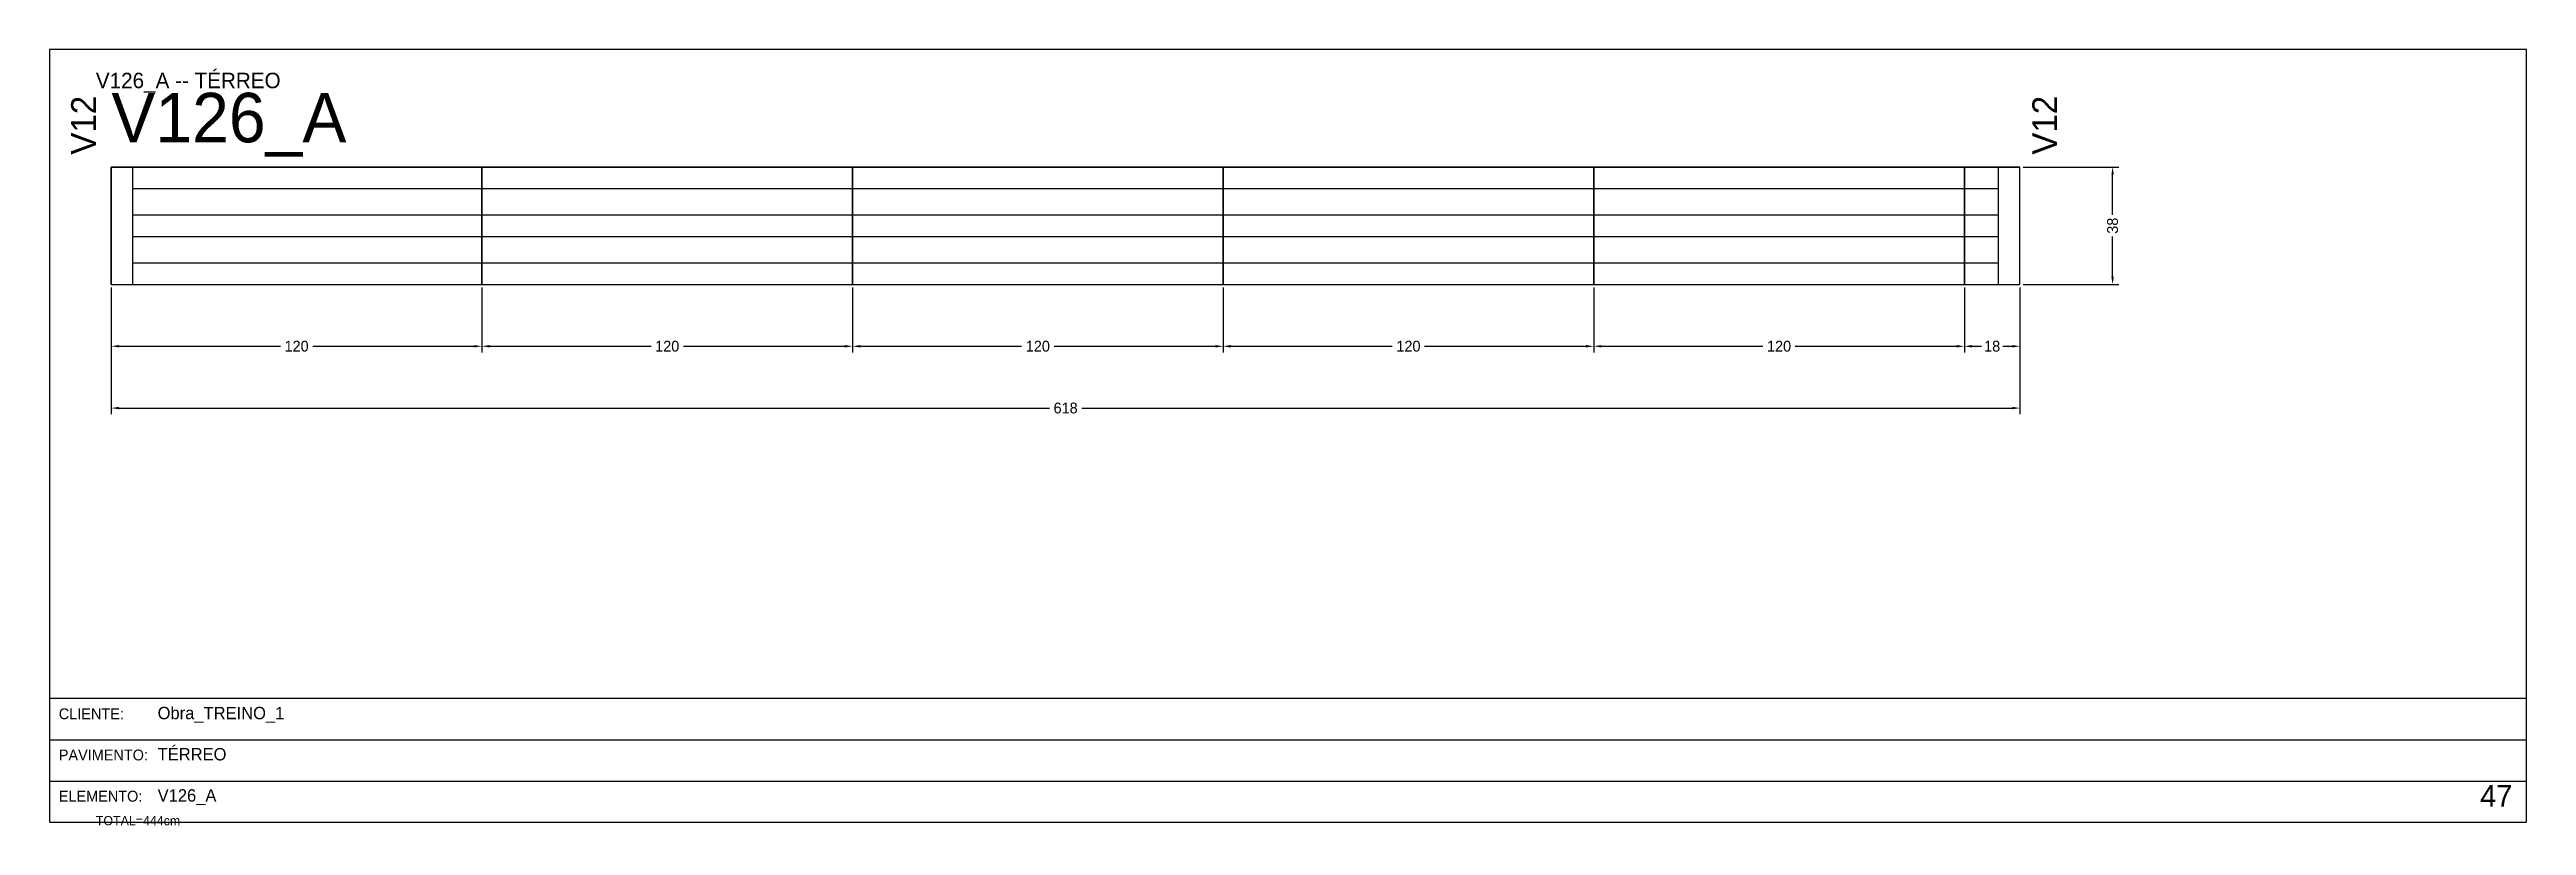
# Model space of a CAD drawing. Header units: metres. Extents: x 0 to 3268, y -4496 to 124.
# Drawn here: x 1644 to 2446, y -3423 to -3172 of the extents above; entities that cross this region are included whole.
import ezdxf

# ---------------------------------------------------------------- set-up
doc = ezdxf.new("R2010")
doc.units = ezdxf.units.M
for name, color, linetype in [('5', 5, 'Continuous'), ('BORDA_CELULA', 9, 'Continuous'), ('CARIMBO', 9, 'Continuous'), ('COTA', 241, 'Continuous'), ('NOMENCLATURA', 7, 'Continuous'), ('Painéis', 200, 'Continuous'), ('SARR_2.2x7', 40, 'Continuous')]:
    doc.layers.add(name, color=color, linetype=linetype)
doc.dimstyles.new('COTA', dxfattribs={"dimtxt": 3.5, "dimasz": 2.5, "dimexe": 2, "dimexo": 1, "dimgap": 0.9, "dimtad": 1, "dimdec": 0, "dimrnd": 1, "dimcen": 2.5, "dimclrd": 4, "dimclre": 4, "dimclrt": 4, "dimazin": 3, "dimtfac": 1, "dimtmove": 0, "dimatfit": 3})

msp = doc.modelspace()

# ---------------------------------------------------------------- texts
at = {"layer": '5'}
for p in [(1659, -3206), (2294, -3206)]:
    msp.add_text('V12', height=8, rotation=90, dxfattribs=at).set_placement(p)
at = {"layer": 'CARIMBO', "color": 9}
for s, p in [('CLIENTE:', (1647, -3388.67)), ('PAVIMENTO:', (1647, -3402)), ('ELEMENTO:', (1647, -3415.33))]:
    msp.add_text(s, height=3.5, dxfattribs=at).set_placement(p)
at = {"layer": 'CARIMBO', "color": 2}
for s, p in [('Obra_TREINO_1', (1679, -3388.67)), ('TÉRREO', (1679, -3402)), ('V126_A', (1679, -3415.33))]:
    msp.add_text(s, height=4, dxfattribs=at).set_placement(p)
at = {"layer": 'CARIMBO', "color": 3}
msp.add_text('47', height=7, dxfattribs=at).set_placement((2431, -3417))
at = {"layer": 'COTA'}
msp.add_text('TOTAL=444cm', height=3, dxfattribs=at).set_placement((1659, -3423))
at = {"layer": 'NOMENCLATURA'}
for s, height, p in [('V126_A -- TÉRREO', 5, (1659, -3184.5)), ('V126_A', 16, (1664, -3202))]:
    msp.add_text(s, height=height, dxfattribs=at).set_placement(p)

# ---------------------------------------------------------------- blocks, each defined once
blk = doc.blocks.new('_CLOSEDFILLED')
at = {"color": 0, "linetype": 'BYBLOCK'}
blk.add_solid([(-1, 0.16), (0, 0), (-1, -0.16)], dxfattribs=at)
blk = doc.blocks.new('*D435')
at = {"color": 4}
for p, q in [((1664, -3249), (1664, -3270)), ((1784, -3249), (1784, -3270)), ((1666.5, -3268), (1718.75, -3268)), ((1729.25, -3268), (1781.5, -3268))]:
    blk.add_line(p, q, dxfattribs=at)
at = {"layer": 'Defpoints'}
for p in [(1664, -3248), (1784, -3248), (1664, -3268)]:
    blk.add_point(p, dxfattribs=at)
at = {"layer": 'COTA', "color": 4, "xscale": 2.5, "yscale": 2.5, "rotation": 180}
blk.add_blockref('_CLOSEDFILLED', (1664, -3268), dxfattribs=at)
at = {"layer": 'COTA', "color": 4, "xscale": 2.5, "yscale": 2.5}
blk.add_blockref('_CLOSEDFILLED', (1784, -3268), dxfattribs=at)
at = {"layer": 'COTA', "color": 4, "insert": (1724, -3268), "char_height": 3.5, "attachment_point": 5}
blk.add_mtext('120', dxfattribs=at)
blk = doc.blocks.new('*D436')
at = {"color": 4}
for p, q in [((1784, -3249), (1784, -3270)), ((1904, -3249), (1904, -3270)), ((1786.5, -3268), (1838.75, -3268)), ((1849.25, -3268), (1901.5, -3268))]:
    blk.add_line(p, q, dxfattribs=at)
at = {"layer": 'Defpoints'}
for p in [(1784, -3248), (1904, -3248), (1784, -3268)]:
    blk.add_point(p, dxfattribs=at)
at = {"layer": 'COTA', "color": 4, "xscale": 2.5, "yscale": 2.5, "rotation": 180}
blk.add_blockref('_CLOSEDFILLED', (1784, -3268), dxfattribs=at)
at = {"layer": 'COTA', "color": 4, "xscale": 2.5, "yscale": 2.5}
blk.add_blockref('_CLOSEDFILLED', (1904, -3268), dxfattribs=at)
at = {"layer": 'COTA', "color": 4, "insert": (1844, -3268), "char_height": 3.5, "attachment_point": 5}
blk.add_mtext('120', dxfattribs=at)
blk = doc.blocks.new('*D437')
at = {"color": 4}
for p, q in [((1904, -3249), (1904, -3270)), ((2024, -3249), (2024, -3270)), ((1906.5, -3268), (1958.75, -3268)), ((1969.25, -3268), (2021.5, -3268))]:
    blk.add_line(p, q, dxfattribs=at)
at = {"layer": 'Defpoints'}
for p in [(1904, -3248), (2024, -3248), (1904, -3268)]:
    blk.add_point(p, dxfattribs=at)
at = {"layer": 'COTA', "color": 4, "xscale": 2.5, "yscale": 2.5, "rotation": 180}
blk.add_blockref('_CLOSEDFILLED', (1904, -3268), dxfattribs=at)
at = {"layer": 'COTA', "color": 4, "xscale": 2.5, "yscale": 2.5}
blk.add_blockref('_CLOSEDFILLED', (2024, -3268), dxfattribs=at)
at = {"layer": 'COTA', "color": 4, "insert": (1964, -3268), "char_height": 3.5, "attachment_point": 5}
blk.add_mtext('120', dxfattribs=at)
blk = doc.blocks.new('*D438')
at = {"color": 4}
for p, q in [((2024, -3249), (2024, -3270)), ((2144, -3249), (2144, -3270)), ((2026.5, -3268), (2078.75, -3268)), ((2089.25, -3268), (2141.5, -3268))]:
    blk.add_line(p, q, dxfattribs=at)
at = {"layer": 'Defpoints'}
for p in [(2024, -3248), (2144, -3248), (2024, -3268)]:
    blk.add_point(p, dxfattribs=at)
at = {"layer": 'COTA', "color": 4, "xscale": 2.5, "yscale": 2.5, "rotation": 180}
blk.add_blockref('_CLOSEDFILLED', (2024, -3268), dxfattribs=at)
at = {"layer": 'COTA', "color": 4, "xscale": 2.5, "yscale": 2.5}
blk.add_blockref('_CLOSEDFILLED', (2144, -3268), dxfattribs=at)
at = {"layer": 'COTA', "color": 4, "insert": (2084, -3268), "char_height": 3.5, "attachment_point": 5}
blk.add_mtext('120', dxfattribs=at)
blk = doc.blocks.new('*D439')
at = {"color": 4}
for p, q in [((2144, -3249), (2144, -3270)), ((2264, -3249), (2264, -3270)), ((2146.5, -3268), (2198.75, -3268)), ((2209.25, -3268), (2261.5, -3268))]:
    blk.add_line(p, q, dxfattribs=at)
at = {"layer": 'Defpoints'}
for p in [(2144, -3248), (2264, -3248), (2144, -3268)]:
    blk.add_point(p, dxfattribs=at)
at = {"layer": 'COTA', "color": 4, "xscale": 2.5, "yscale": 2.5, "rotation": 180}
blk.add_blockref('_CLOSEDFILLED', (2144, -3268), dxfattribs=at)
at = {"layer": 'COTA', "color": 4, "xscale": 2.5, "yscale": 2.5}
blk.add_blockref('_CLOSEDFILLED', (2264, -3268), dxfattribs=at)
at = {"layer": 'COTA', "color": 4, "insert": (2204, -3268), "char_height": 3.5, "attachment_point": 5}
blk.add_mtext('120', dxfattribs=at)
blk = doc.blocks.new('*D440')
at = {"color": 4}
for p, q in [((2264, -3249), (2264, -3270)), ((2282, -3249), (2282, -3270)), ((2266.5, -3268), (2269.5, -3268)), ((2276.5, -3268), (2279.5, -3268))]:
    blk.add_line(p, q, dxfattribs=at)
at = {"layer": 'Defpoints'}
for p in [(2264, -3248), (2282, -3248), (2264, -3268)]:
    blk.add_point(p, dxfattribs=at)
at = {"layer": 'COTA', "color": 4, "xscale": 2.5, "yscale": 2.5, "rotation": 180}
blk.add_blockref('_CLOSEDFILLED', (2264, -3268), dxfattribs=at)
at = {"layer": 'COTA', "color": 4, "xscale": 2.5, "yscale": 2.5}
blk.add_blockref('_CLOSEDFILLED', (2282, -3268), dxfattribs=at)
at = {"layer": 'COTA', "color": 4, "insert": (2273, -3268), "char_height": 3.5, "attachment_point": 5}
blk.add_mtext('18', dxfattribs=at)
blk = doc.blocks.new('*D441')
at = {"color": 4}
for p, q in [((1664, -3249), (1664, -3290)), ((2282, -3249), (2282, -3290)), ((1666.5, -3288), (1967.75, -3288)), ((1978.25, -3288), (2279.5, -3288))]:
    blk.add_line(p, q, dxfattribs=at)
at = {"layer": 'Defpoints'}
for p in [(1664, -3248), (2282, -3248), (1664, -3288)]:
    blk.add_point(p, dxfattribs=at)
at = {"layer": 'COTA', "color": 4, "xscale": 2.5, "yscale": 2.5, "rotation": 180}
blk.add_blockref('_CLOSEDFILLED', (1664, -3288), dxfattribs=at)
at = {"layer": 'COTA', "color": 4, "xscale": 2.5, "yscale": 2.5}
blk.add_blockref('_CLOSEDFILLED', (2282, -3288), dxfattribs=at)
at = {"layer": 'COTA', "color": 4, "insert": (1973, -3288), "char_height": 3.5, "attachment_point": 5}
blk.add_mtext('618', dxfattribs=at)
blk = doc.blocks.new('*D442')
at = {"color": 4}
for p, q in [((2283, -3210), (2314, -3210)), ((2312, -3225.5), (2312, -3212.5)), ((2312, -3245.5), (2312, -3232.5)), ((2283, -3248), (2314, -3248))]:
    blk.add_line(p, q, dxfattribs=at)
at = {"layer": 'Defpoints'}
for p in [(2282, -3210), (2282, -3248), (2312, -3248)]:
    blk.add_point(p, dxfattribs=at)
at = {"layer": 'COTA', "color": 4, "xscale": 2.5, "yscale": 2.5}
for p, rotation in [((2312, -3210), 90), ((2312, -3248), 270)]:
    blk.add_blockref('_CLOSEDFILLED', p, dxfattribs=dict(at, rotation=rotation))
at = {"layer": 'COTA', "color": 4, "insert": (2312, -3229), "char_height": 3.5, "attachment_point": 5, "rotation": 90}
blk.add_mtext('38', dxfattribs=at)
blk = doc.blocks.new('*D443')
at = {"color": 4}
for p, q in [((2283, -3210), (2314, -3210)), ((2312, -3225.5), (2312, -3212.5)), ((2312, -3245.5), (2312, -3232.5)), ((2283, -3248), (2314, -3248))]:
    blk.add_line(p, q, dxfattribs=at)
at = {"layer": 'Defpoints'}
for p in [(2282, -3210), (2282, -3248), (2312, -3248)]:
    blk.add_point(p, dxfattribs=at)
at = {"layer": 'COTA', "color": 4, "xscale": 2.5, "yscale": 2.5}
for p, rotation in [((2312, -3210), 90), ((2312, -3248), 270)]:
    blk.add_blockref('_CLOSEDFILLED', p, dxfattribs=dict(at, rotation=rotation))
at = {"layer": 'COTA', "color": 4, "insert": (2312, -3229), "char_height": 3.5, "attachment_point": 5, "rotation": 90}
blk.add_mtext('38', dxfattribs=at)
blk = doc.blocks.new('*D444')
at = {"color": 4}
for p, q in [((2283, -3210), (2314, -3210)), ((2312, -3225.5), (2312, -3212.5)), ((2312, -3245.5), (2312, -3232.5)), ((2283, -3248), (2314, -3248))]:
    blk.add_line(p, q, dxfattribs=at)
at = {"layer": 'Defpoints'}
for p in [(2282, -3210), (2282, -3248), (2312, -3248)]:
    blk.add_point(p, dxfattribs=at)
at = {"layer": 'COTA', "color": 4, "xscale": 2.5, "yscale": 2.5}
for p, rotation in [((2312, -3210), 90), ((2312, -3248), 270)]:
    blk.add_blockref('_CLOSEDFILLED', p, dxfattribs=dict(at, rotation=rotation))
at = {"layer": 'COTA', "color": 4, "insert": (2312, -3229), "char_height": 3.5, "attachment_point": 5, "rotation": 90}
blk.add_mtext('38', dxfattribs=at)
blk = doc.blocks.new('*D445')
at = {"color": 4}
for p, q in [((2283, -3210), (2314, -3210)), ((2312, -3225.5), (2312, -3212.5)), ((2312, -3245.5), (2312, -3232.5)), ((2283, -3248), (2314, -3248))]:
    blk.add_line(p, q, dxfattribs=at)
at = {"layer": 'Defpoints'}
for p in [(2282, -3210), (2282, -3248), (2312, -3248)]:
    blk.add_point(p, dxfattribs=at)
at = {"layer": 'COTA', "color": 4, "xscale": 2.5, "yscale": 2.5}
for p, rotation in [((2312, -3210), 90), ((2312, -3248), 270)]:
    blk.add_blockref('_CLOSEDFILLED', p, dxfattribs=dict(at, rotation=rotation))
at = {"layer": 'COTA', "color": 4, "insert": (2312, -3229), "char_height": 3.5, "attachment_point": 5, "rotation": 90}
blk.add_mtext('38', dxfattribs=at)
blk = doc.blocks.new('*D446')
at = {"color": 4}
for p, q in [((2283, -3210), (2314, -3210)), ((2312, -3225.5), (2312, -3212.5)), ((2312, -3245.5), (2312, -3232.5)), ((2283, -3248), (2314, -3248))]:
    blk.add_line(p, q, dxfattribs=at)
at = {"layer": 'Defpoints'}
for p in [(2282, -3210), (2282, -3248), (2312, -3248)]:
    blk.add_point(p, dxfattribs=at)
at = {"layer": 'COTA', "color": 4, "xscale": 2.5, "yscale": 2.5}
for p, rotation in [((2312, -3210), 90), ((2312, -3248), 270)]:
    blk.add_blockref('_CLOSEDFILLED', p, dxfattribs=dict(at, rotation=rotation))
at = {"layer": 'COTA', "color": 4, "insert": (2312, -3229), "char_height": 3.5, "attachment_point": 5, "rotation": 90}
blk.add_mtext('38', dxfattribs=at)
blk = doc.blocks.new('*D447')
at = {"color": 4}
for p, q in [((2283, -3210), (2314, -3210)), ((2312, -3225.5), (2312, -3212.5)), ((2312, -3245.5), (2312, -3232.5)), ((2283, -3248), (2314, -3248))]:
    blk.add_line(p, q, dxfattribs=at)
at = {"layer": 'Defpoints'}
for p in [(2282, -3210), (2282, -3248), (2312, -3248)]:
    blk.add_point(p, dxfattribs=at)
at = {"layer": 'COTA', "color": 4, "xscale": 2.5, "yscale": 2.5}
for p, rotation in [((2312, -3210), 90), ((2312, -3248), 270)]:
    blk.add_blockref('_CLOSEDFILLED', p, dxfattribs=dict(at, rotation=rotation))
at = {"layer": 'COTA', "color": 4, "insert": (2312, -3229), "char_height": 3.5, "attachment_point": 5, "rotation": 90}
blk.add_mtext('38', dxfattribs=at)

# ---------------------------------------------------------------- dimensions: what is measured, and where the dimension line sits
at = {"layer": 'COTA'}
for picture in ['*D442', '*D443', '*D444', '*D445', '*D446', '*D447']:
    dim = msp.add_linear_dim(base=(2312, -3248), p1=(2282, -3248), p2=(2282, -3210), angle=90, dimstyle='COTA', dxfattribs=at)
    dim.commit()
    dim.dimension.update_dxf_attribs({"geometry": picture, "text_midpoint": (2312, -3229)})
for base, p1, p2, picture, middle in [((1664, -3268), (1664, -3248), (1784, -3248), '*D435', (1724, -3268)), ((1664, -3288), (1664, -3248), (2282, -3248), '*D441', (1973, -3288)), ((1784, -3268), (1784, -3248), (1904, -3248), '*D436', (1844, -3268)), ((1904, -3268), (1904, -3248), (2024, -3248), '*D437', (1964, -3268)), ((2024, -3268), (2024, -3248), (2144, -3248), '*D438', (2084, -3268)), ((2144, -3268), (2144, -3248), (2264, -3248), '*D439', (2204, -3268)), ((2264, -3268), (2264, -3248), (2282, -3248), '*D440', (2273, -3268))]:
    dim = msp.add_linear_dim(base=base, p1=p1, p2=p2, dimstyle='COTA', dxfattribs=at)
    dim.commit()
    dim.dimension.update_dxf_attribs({"geometry": picture, "text_midpoint": middle})

# ---------------------------------------------------------------- linework, layer by layer
at = {"layer": 'BORDA_CELULA'}
for points in [[(1644, -3422), (2446, -3422), (2446, -3172), (1644, -3172)], [(1644, -3422), (2446, -3422), (2446, -3382), (1644, -3382)]]:
    msp.add_lwpolyline(points, close=True, dxfattribs=at)
at = {"layer": 'CARIMBO'}
for p, q in [((1644, -3395.33), (2446, -3395.33)), ((1644, -3408.67), (2446, -3408.67)), ((1644, -3422), (2446, -3422))]:
    msp.add_line(p, q, dxfattribs=at)
at = {"layer": 'Painéis'}
for points in [[(1664, -3248), (1664, -3210)], [(1664, -3210), (1784, -3210)], [(1664, -3248), (1784, -3248), (1784, -3210), (1664, -3210), (1664, -3248)], [(1784, -3248), (1784, -3210)], [(1784, -3210), (1904, -3210)], [(1784, -3248), (1904, -3248), (1904, -3210), (1784, -3210), (1784, -3248)], [(1904, -3248), (1904, -3210)], [(1904, -3210), (2024, -3210)], [(1904, -3248), (2024, -3248), (2024, -3210), (1904, -3210), (1904, -3248)], [(2024, -3248), (2024, -3210)], [(2024, -3210), (2144, -3210)], [(2024, -3248), (2144, -3248), (2144, -3210), (2024, -3210), (2024, -3248)], [(2144, -3248), (2144, -3210)], [(2144, -3210), (2264, -3210)], [(2144, -3248), (2264, -3248), (2264, -3210), (2144, -3210), (2144, -3248)], [(2264, -3248), (2264, -3210)], [(2264, -3210), (2282, -3210)], [(2264, -3248), (2282, -3248), (2282, -3210), (2264, -3210), (2264, -3248)], [(2282, -3248), (2282, -3210)], [(1664, -3248), (1784, -3248)], [(1784, -3248), (1904, -3248)], [(1904, -3248), (2024, -3248)], [(2024, -3248), (2144, -3248)], [(2144, -3248), (2264, -3248)], [(2264, -3248), (2282, -3248)]]:
    msp.add_lwpolyline(points, dxfattribs=at)
at = {"layer": 'SARR_2.2x7'}
for points in [[(1671, -3248), (1671, -3210)], [(2275, -3248), (2275, -3210)], [(1671, -3217), (1784, -3217)], [(1784, -3217), (1904, -3217)], [(1904, -3217), (2024, -3217)], [(2024, -3217), (2144, -3217)], [(2144, -3217), (2264, -3217)], [(2264, -3217), (2275, -3217)], [(1671, -3225.5), (1784, -3225.5)], [(1784, -3225.5), (1904, -3225.5)], [(1904, -3225.5), (2024, -3225.5)], [(2024, -3225.5), (2144, -3225.5)], [(2144, -3225.5), (2264, -3225.5)], [(2264, -3225.5), (2275, -3225.5)], [(1671, -3232.5), (1784, -3232.5)], [(1784, -3232.5), (1904, -3232.5)], [(1904, -3232.5), (2024, -3232.5)], [(2024, -3232.5), (2144, -3232.5)], [(2144, -3232.5), (2264, -3232.5)], [(2264, -3232.5), (2275, -3232.5)], [(1671, -3241), (1784, -3241)], [(1784, -3241), (1904, -3241)], [(1904, -3241), (2024, -3241)], [(2024, -3241), (2144, -3241)], [(2144, -3241), (2264, -3241)], [(2264, -3241), (2275, -3241)]]:
    msp.add_lwpolyline(points, dxfattribs=at)

msp.set_redraw_order([(e.dxf.handle, doc.entitydb.next_handle()) for e in msp.query("TEXT MTEXT ATTDEF DIMENSION ARC_DIMENSION")])  # texts and dimensions are drawn at this point

doc.saveas('drawing.dxf')
